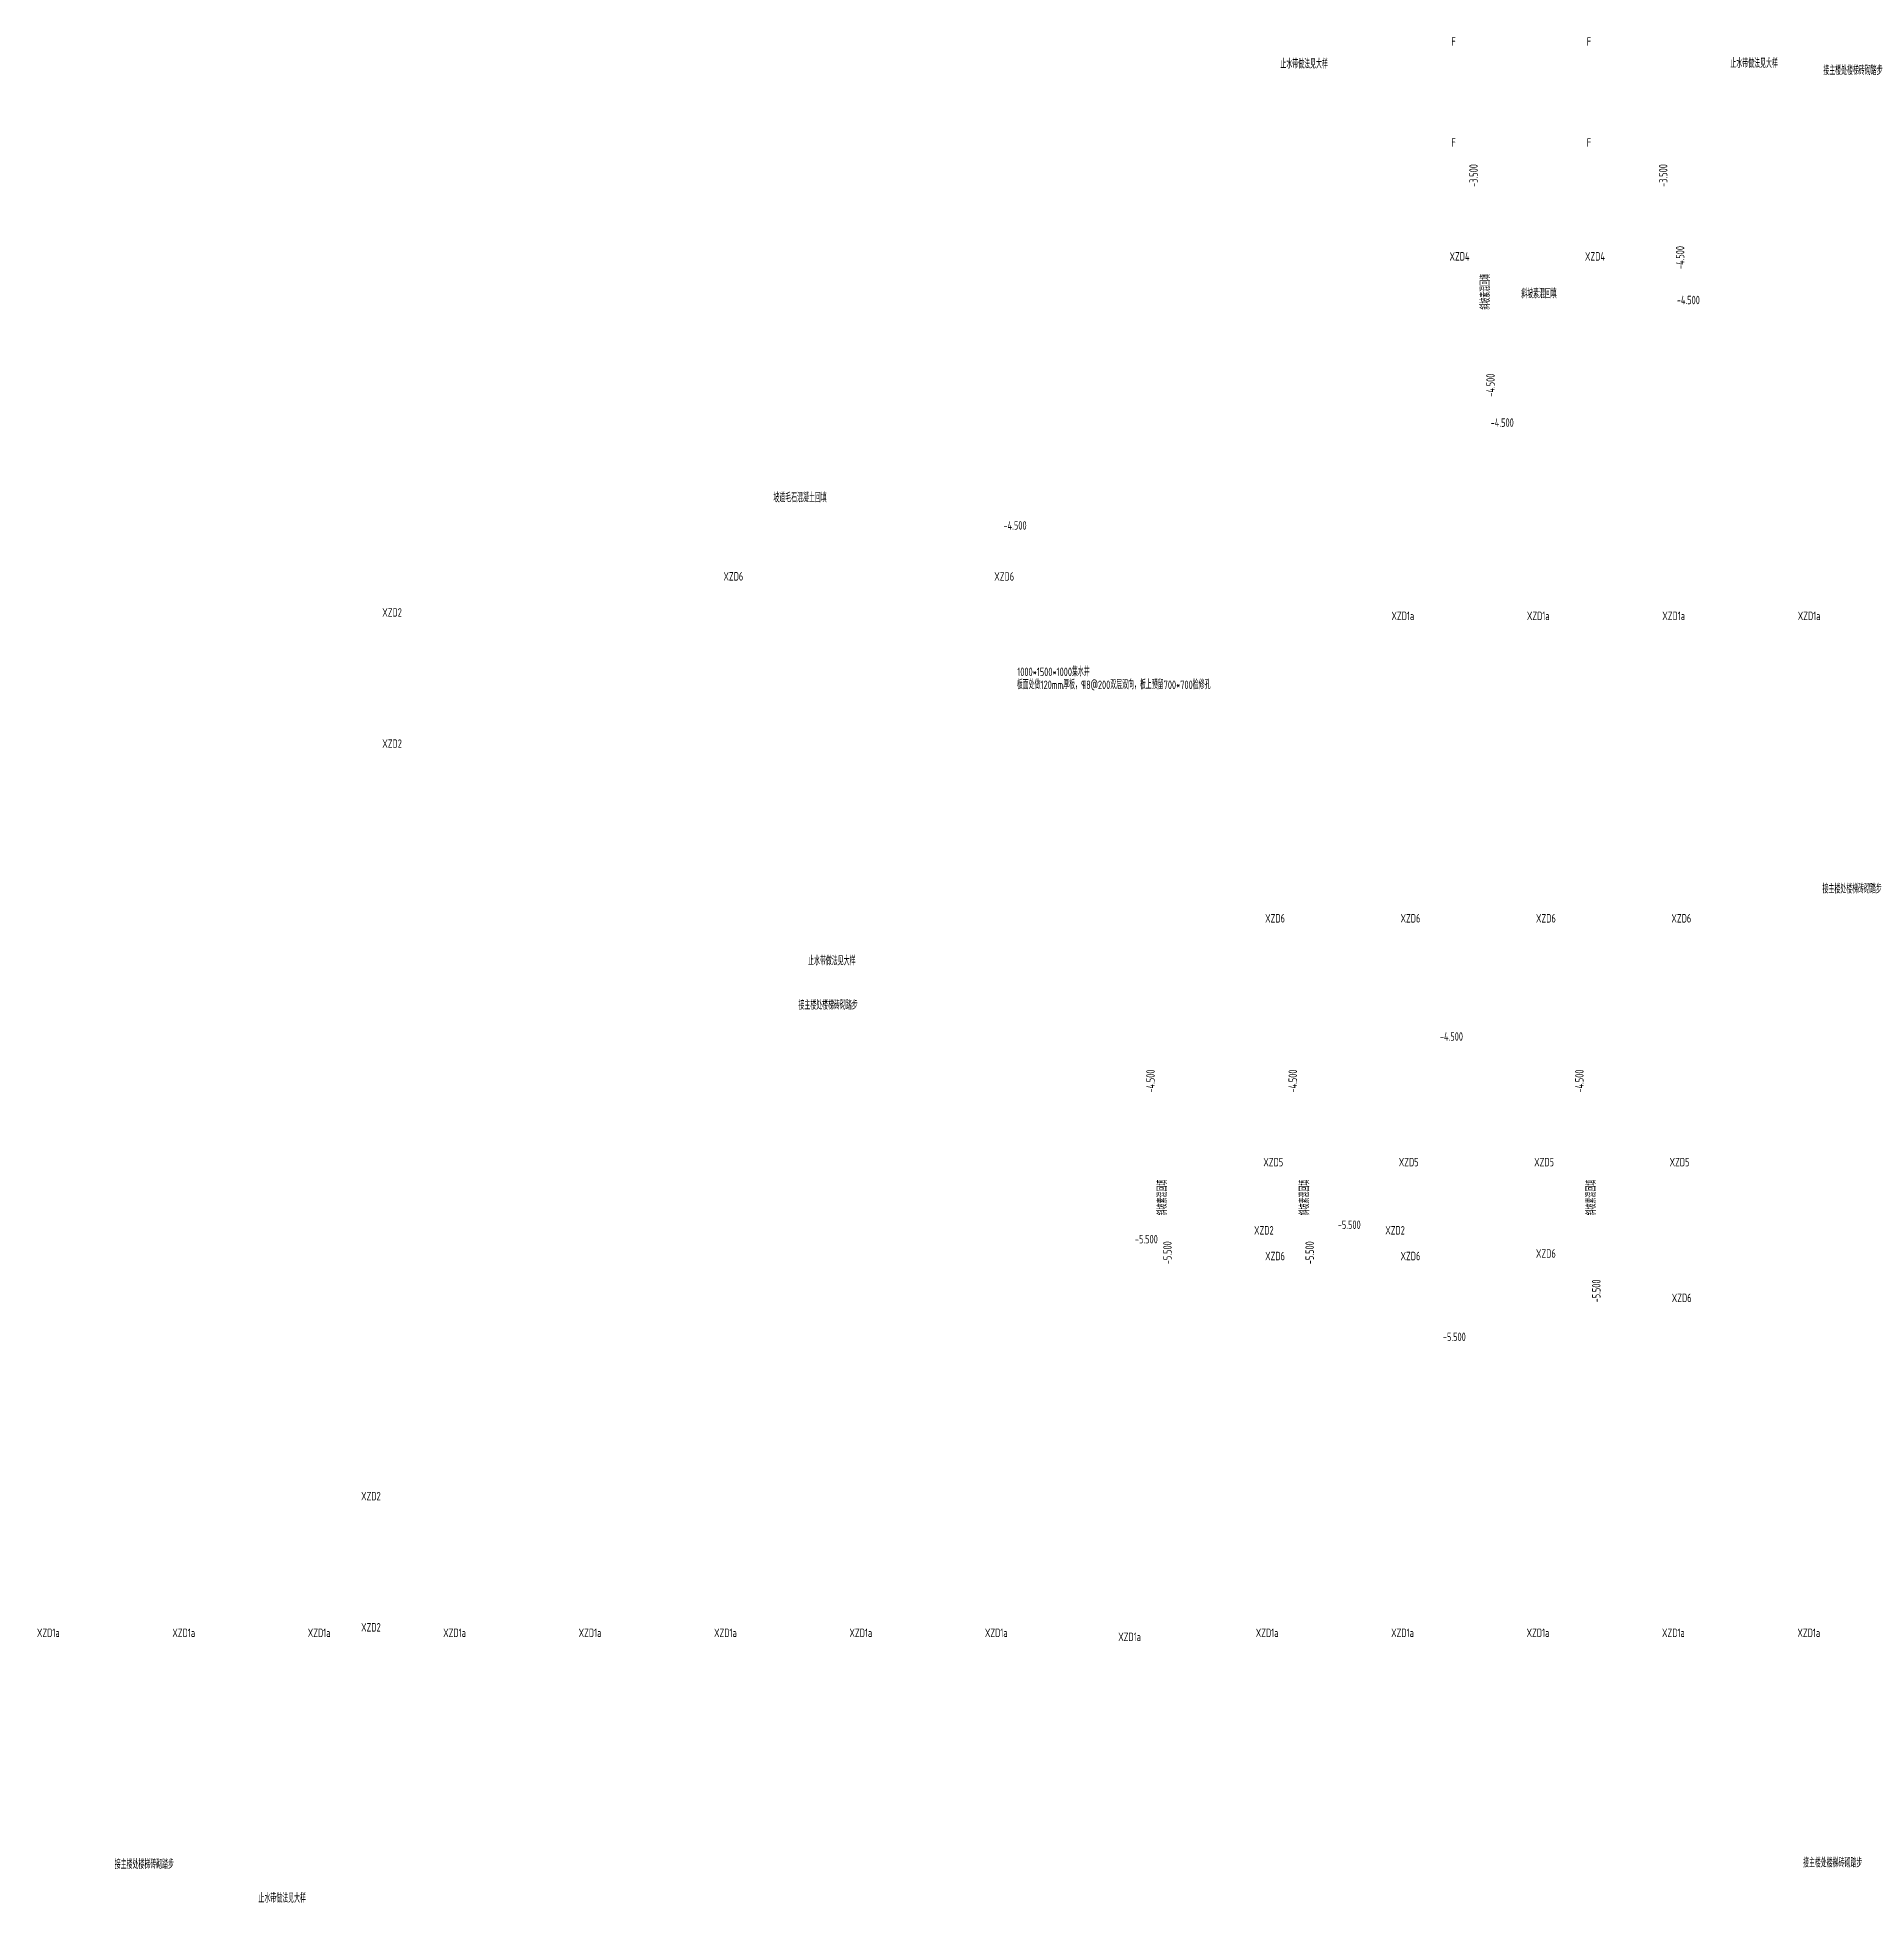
# Model space of a CAD drawing. Extents: x 2468086 to 6957054, y -3413633 to -667223.
# Drawn here: x 4937689 to 5045699, y -974758 to -864568 of the extents above; entities that cross this region are included whole.
import ezdxf

# ---------------------------------------------------------------- set-up
doc = ezdxf.new("R2010")
doc.units = 0
doc.header["$LTSCALE"] = 100
doc.header["$MEASUREMENT"] = 0
doc.layers.get('0').update_dxf_attribs({"linetype": 'CONTINUOUS'})
doc.layers.add('钢筋标注', color=7, linetype='CONTINUOUS')
doc.styles.add('GB', font='gbxwxt.shx', dxfattribs={"width": 0.7, "height": 500, "bigfont": 'gbhzfs.shx'})

msp = doc.modelspace()

# ---------------------------------------------------------------- texts
at = {"style": 'GB', "width": 0.7}
for s, p in [('止水带做法见大样', (5011126.7, -866410.2)), ('止水带做法见大样', (5037709, -866375.2)), ('接主楼处楼梯砖砌踏步', (5043195.3, -866792.4, 0)), ('XZD4', (5021116.5, -877759.6)), ('XZD4', (5029116.5, -877759.6)), ('斜坡素混回填', (5025352, -879979.9)), ('-4.500', (5034541, -880336.5)), ('-4.500', (5023546.4, -887578)), ('坡道毛石混凝土回填', (4981171.9, -892030.1)), ('-4.500', (4994767.4, -893650.8)), ('XZD6', (4978222.9, -896659.8)), ('XZD6', (4994222.9, -896664.1)), ('XZD2', (4958069.4, -898789.5)), ('XZD1a', (5017685.8, -898993.5)), ('XZD1a', (5025685.8, -898993.5)), ('XZD1a', (5033685.8, -898993.5)), ('XZD1a', (5041685.8, -898993.5)), ('1000*1500*1000集水井', (4995579.9, -902301.9)), ('板面处做120mm厚板，¶8@200双层双向，板上预留700*700检修孔', (4995554.3, -903067.6)), ('XZD2', (4958069.4, -906539.5)), ('接主楼处楼梯砖砌踏步', (5043150, -915137.1, 0)), ('XZD6', (5010222.9, -916859.8)), ('XZD6', (5018222.9, -916859.8)), ('XZD6', (5026222.9, -916859.8)), ('XZD6', (5034222.9, -916859.8)), ('止水带做法见大样', (4983222.4, -919384.8, 0)), ('接主楼处楼梯砖砌踏步', (4982653.4, -922003.5, 0)), ('-4.500', (5020545.7, -923841.7)), ('XZD5', (5010116.5, -931259.6)), ('XZD5', (5018116.5, -931259.6)), ('XZD5', (5026116.5, -931259.6)), ('XZD5', (5034116.5, -931259.6)), ('-5.500', (5002527.1, -935812.4)), ('XZD2', (5009569.4, -935289.6)), ('-5.500', (5014511.2, -934960.7)), ('XZD2', (5017319.4, -935289.6)), ('XZD6', (5010222.9, -936809.8)), ('XZD6', (5018222.9, -936809.8)), ('XZD6', (5026222.9, -936659.8)), ('XZD6', (5034243.8, -939283.3)), ('-5.500', (5020720.2, -941584.2)), ('XZD2', (4956819.4, -950989.3)), ('XZD1a', (4937667.9, -959063.6)), ('XZD1a', (4945667.9, -959063.6)), ('XZD1a', (4953667.8, -959063.6)), ('XZD2', (4956819.4, -958739.3)), ('XZD1a', (4961667.9, -959063.6)), ('XZD1a', (4969667.9, -959063.6)), ('XZD1a', (4977667.9, -959063.6)), ('XZD1a', (4985667.9, -959063.6)), ('XZD1a', (4993667.9, -959063.6)), ('XZD1a', (5009667.9, -959063.6)), ('XZD1a', (5017667.9, -959063.6)), ('XZD1a', (5025667.9, -959063.6)), ('XZD1a', (5033667.9, -959063.6)), ('XZD1a', (5041667.9, -959063.6)), ('XZD1a', (5001544, -959303.1)), ('接主楼处楼梯砖砌踏步', (4942261.6, -972755.5, 0)), ('接主楼处楼梯砖砌踏步', (5041997.5, -972669.5, 0)), ('止水带做法见大样', (4950757.1, -974757.2, 0))]:
    msp.add_text(s, height=500, dxfattribs=at).set_placement(p)
for s, p in [('-3.500', (5022783, -873404.5)), ('-3.500', (5033984.2, -873404.5)), ('-4.500', (5034984.2, -878259.3)), ('斜坡素混回填', (5023498.1, -880652.6)), ('-4.500', (5023783, -885798.6)), ('-4.500', (5003698.7, -926904.5)), ('-4.500', (5012102.2, -926904.5)), ('-4.500', (5029035.2, -926904.5)), ('斜坡素混回填', (5004413.8, -934152.6)), ('斜坡素混回填', (5012817.3, -934152.6)), ('斜坡素混回填', (5029750.3, -934152.6)), ('-5.500', (5004698.7, -937040.3)), ('-5.500', (5013102.2, -937040.3)), ('-5.500', (5030035.2, -939298.6))]:
    msp.add_text(s, height=500, rotation=90, dxfattribs=at).set_placement(p)
at = {"layer": '钢筋标注', "style": 'GB', "width": 0.7}
for p in [(5021221.3, -865070.1), (5029221.3, -865070.1), (5021221.3, -871033.2), (5029221.3, -871033.2)]:
    msp.add_text('F', height=500, dxfattribs=at).set_placement(p)

doc.saveas('drawing.dxf')
